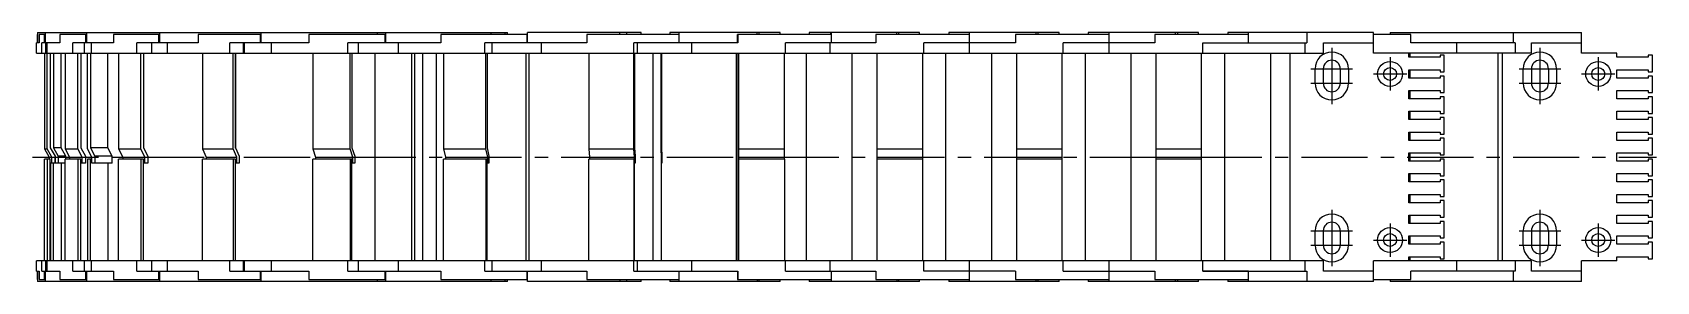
# Model space of a CAD drawing. Extents: x -197 to 1110, y -809 to 120.
# Drawn here: x -2 to 778, y 0 to 120 of the extents above; entities that cross this region are included whole.
import ezdxf

# ---------------------------------------------------------------- set-up
doc = ezdxf.new("R2010")
doc.units = 0
doc.linetypes.add('CENTER', pattern=[50.8, 31.75, -6.35, 6.35, -6.35])
doc.layers.get('0').update_dxf_attribs({"linetype": 'CONTINUOUS'})
doc.layers.add('CENTER', color=1, linetype='CONTINUOUS')

msp = doc.modelspace()

# ---------------------------------------------------------------- linework, layer by layer
at = {"color": 7, "linetype": 'CONTINUOUS'}
for p, q in [((0.4, 115), (0.4, 119)), ((0.45, 119), (0.4, 119)), ((0.45, 120), (0.45, 115)), ((0.45, 120), (226.13, 120)), ((1.24, 119), (1.24, 115)), ((4.29, 119), (1.24, 119)), ((3.79, 115), (3.79, 119)), ((4.29, 115), (4.29, 120)), ((11.1, 119), (11.1, 115)), ((24.03, 119), (11.1, 119)), ((23.55, 115), (23.55, 119)), ((24.03, 115), (24.03, 120)), ((36.95, 119), (36.95, 115)), ((59.13, 119), (36.95, 119)), ((58.69, 115), (58.69, 119)), ((59.13, 115), (59.13, 120)), ((77.53, 119), (77.53, 115)), ((107.84, 119), (77.53, 119)), ((107.47, 115), (107.47, 119)), ((107.84, 115), (107.84, 120)), ((167.73, 119), (130.79, 119)), ((130.79, 119), (130.79, 115)), ((163.73, 119), (163.73, 120)), ((167.44, 115), (167.44, 119)), ((167.73, 115), (167.73, 120)), ((194.09, 119), (194.09, 115)), ((235.82, 119), (194.09, 119)), ((218.3, 119), (218.3, 120)), ((225.12, 119), (225.12, 120)), ((226.13, 119), (226.13, 120)), ((235.62, 115), (235.62, 119)), ((280.13, 120), (235.82, 120)), ((290.44, 120), (235.82, 120)), ((235.82, 115), (235.82, 120)), ((308.7, 119), (264.27, 119)), ((264.27, 119), (264.27, 115)), ((280.13, 119), (280.13, 120)), ((283.44, 119), (283.44, 120)), ((290.44, 119), (290.44, 120)), ((346.15, 120), (304.15, 120)), ((304.15, 120), (304.15, 119)), ((308.61, 115), (308.61, 119)), ((308.7, 115), (308.7, 120)), ((357.14, 120), (324.15, 120)), ((336.61, 115), (336.61, 119)), ((381.77, 119), (336.61, 119)), ((336.78, 119), (336.78, 115)), ((346.15, 119), (346.15, 120)), ((347.14, 119), (347.14, 120)), ((357.14, 119), (357.14, 120)), ((424.14, 120), (371.14, 120)), ((371.14, 120), (371.14, 119)), ((381.33, 120), (381.33, 119)), ((381.76, 119), (381.76, 120)), ((381.77, 115), (381.77, 119)), ((403.14, 119), (403.14, 115)), ((448.14, 119), (403.14, 119)), ((413.14, 119), (413.14, 120)), ((414.14, 119), (414.14, 120)), ((424.14, 119), (424.14, 120)), ((491.14, 120), (438.14, 120)), ((438.14, 120), (438.14, 119)), ((448.14, 119), (448.14, 120)), ((448.14, 110), (448.14, 119)), ((515.14, 119), (470.14, 119)), ((470.14, 119), (470.14, 115)), ((480.14, 119), (480.14, 120)), ((481.14, 119), (481.14, 120)), ((491.14, 119), (491.14, 120)), ((505.14, 120), (505.14, 119)), ((558.14, 120), (505.14, 120)), ((515.14, 119), (515.14, 120)), ((515.14, 110), (515.14, 119)), ((537.14, 119), (537.14, 115)), ((582.14, 119), (537.14, 119)), ((547.14, 119), (547.14, 120)), ((548.14, 119), (548.14, 120)), ((558.14, 119), (558.14, 120)), ((642.14, 120), (572.14, 120)), ((572.14, 120), (572.14, 119)), ((582.14, 115), (582.14, 120)), ((610.16, 120), (610.16, 115)), ((642.14, 110), (642.14, 120)), ((660.14, 119), (642.14, 119)), ((650.14, 120), (742.14, 120)), ((650.14, 120), (650.14, 119)), ((660.14, 115), (660.14, 119)), ((709.26, 120), (709.26, 115)), ((742.14, 110), (742.14, 120)), ((0, 110), (0, 115)), ((1.24, 115), (0, 115)), ((0, 110), (618.14, 110)), ((2.55, 110), (2.55, 115)), ((11.1, 115), (2.55, 115)), ((3.77, 110), (3.77, 64)), ((4.24, 115), (4.24, 110)), ((5.01, 110), (5.01, 115)), ((5.01, 64), (5.01, 110)), ((6.51, 110), (6.51, 64.4)), ((6.61, 64.23), (6.61, 110)), ((8.09, 110), (8.09, 64.4)), ((11.75, 64.4), (11.75, 110)), ((13.64, 110), (13.64, 64)), ((17.46, 110), (17.46, 115)), ((36.95, 115), (17.46, 115)), ((19.73, 64), (19.73, 110)), ((21.17, 110), (21.17, 64.4)), ((22.78, 115), (22.78, 110)), ((24.44, 64), (24.44, 110)), ((25.82, 110), (25.82, 64.4)), ((26.32, 110), (26.32, 115)), ((34.21, 64.4), (34.21, 110)), ((39.38, 110), (39.38, 64)), ((48.06, 110), (48.06, 115)), ((77.53, 115), (48.06, 115)), ((50.01, 64), (50.01, 110)), ((51.33, 110), (51.33, 64.4)), ((55.15, 115), (55.15, 110)), ((62.89, 110), (62.89, 115)), ((79.73, 110), (79.73, 64)), ((130.79, 115), (92.83, 115)), ((92.83, 110), (92.83, 115)), ((94.36, 64), (94.36, 110)), ((95.48, 110), (95.48, 64.4)), ((95.52, 64.32), (95.52, 110)), ((99.23, 115), (99.23, 110)), ((99.73, 115), (99.73, 110)), ((112.87, 110), (112.87, 115)), ((132.65, 110), (132.65, 64)), ((194.09, 115), (149.52, 115)), ((149.52, 110), (149.52, 115)), ((150.57, 64), (150.57, 110)), ((151.44, 110), (151.44, 64.4)), ((154.5, 115), (154.5, 110)), ((162.66, 10), (162.66, 110)), ((173.79, 110), (173.79, 115)), ((180.25, 10), (180.25, 110)), ((181.58, 110), (181.58, 10)), ((185.38, 110), (185.38, 10)), ((191.86, 110), (191.86, 10)), ((195.52, 110), (195.52, 64)), ((215.32, 110), (215.32, 115)), ((264.27, 115), (215.32, 115)), ((215.82, 64), (215.82, 110)), ((216.4, 110), (216.4, 64.4)), ((218.62, 115), (218.62, 110)), ((235.15, 10), (235.15, 110)), ((236.4, 110), (236.4, 10)), ((242.59, 110), (242.59, 115)), ((265.19, 110), (265.19, 64)), ((286.87, 64), (286.87, 110)), ((336.78, 115), (286.93, 115)), ((286.93, 110), (286.93, 115)), ((287.12, 110), (287.12, 64.4)), ((288.4, 115), (288.4, 110)), ((295.98, 110), (295.98, 10)), ((300.02, 64), (300.02, 110)), ((300.16, 110), (300.16, 64.4)), ((314.77, 110), (314.77, 115)), ((314.78, 110), (314.78, 115)), ((336.07, 110), (336.07, 10)), ((336.22, 110), (336.22, 10)), ((337.2, 64.4), (337.2, 110)), ((337.23, 110), (337.23, 64)), ((359.22, 64), (359.22, 110)), ((403.14, 115), (359.77, 115)), ((359.77, 110), (359.77, 115)), ((369.64, 110), (369.64, 10)), ((381.14, 110), (381.14, 115)), ((391.64, 110), (391.64, 10)), ((403.64, 110), (403.64, 10)), ((425.64, 10), (425.64, 110)), ((470.14, 115), (426.14, 115)), ((426.14, 110), (426.14, 115)), ((436.64, 110), (436.64, 10)), ((458.64, 110), (458.64, 10)), ((470.64, 110), (470.64, 10)), ((492.64, 10), (492.64, 110)), ((493.14, 110), (493.14, 115)), ((537.14, 115), (493.14, 115)), ((503.64, 110), (503.64, 10)), ((525.64, 110), (525.64, 10)), ((537.64, 110), (537.64, 10)), ((559.64, 10), (559.64, 110)), ((560.14, 110), (560.14, 115)), ((560.14, 115), (610.16, 115)), ((570.64, 110), (570.64, 10)), ((592.64, 110), (592.64, 10)), ((602.14, 10), (602.14, 110)), ((609.26, 115), (609.26, 110)), ((618.14, 115), (642.14, 115)), ((618.14, 110), (618.14, 115)), ((718.14, 110), (642.14, 110)), ((659.14, 108), (659.14, 110)), ((659.64, 110), (659.64, 108)), ((710.16, 115), (660.14, 115)), ((682.14, 110), (682.14, 115)), ((702.14, 10), (702.14, 110)), ((704.06, 110), (704.06, 10)), ((710.16, 115), (710.16, 110)), ((718.14, 115), (742.14, 115)), ((718.14, 110), (718.14, 115)), ((759.14, 110), (742.14, 110)), ((759.14, 108), (759.14, 110)), ((614.14, 95.5), (614.14, 102.5)), ((618.04, 102.5), (618.04, 95.5)), ((626.24, 102.5), (626.24, 95.5)), ((630.14, 102.5), (630.14, 95.5)), ((674.14, 108), (659.14, 108)), ((659.14, 102), (674.14, 102)), ((659.14, 98), (659.14, 102)), ((659.64, 102), (659.64, 98)), ((676.14, 109), (674.14, 109)), ((674.14, 109), (674.14, 108)), ((674.14, 102), (674.14, 101)), ((676.14, 101), (676.14, 109)), ((714.14, 95.5), (714.14, 102.5)), ((718.04, 102.5), (718.04, 95.5)), ((726.24, 102.5), (726.24, 95.5)), ((730.14, 102.5), (730.14, 95.5)), ((774.14, 108), (759.14, 108)), ((759.14, 102), (774.14, 102)), ((759.14, 98), (759.14, 102)), ((776.14, 109), (774.14, 109)), ((774.14, 109), (774.14, 108)), ((774.14, 102), (774.14, 101)), ((776.14, 101), (776.14, 109)), ((674.14, 98), (659.14, 98)), ((674.14, 101), (676.14, 101)), ((676.14, 99), (674.14, 99)), ((674.14, 99), (674.14, 98)), ((676.14, 91), (676.14, 99)), ((774.14, 98), (759.14, 98)), ((774.14, 101), (776.14, 101)), ((776.14, 99), (774.14, 99)), ((774.14, 99), (774.14, 98)), ((776.14, 91), (776.14, 99)), ((659.14, 88), (659.14, 92)), ((659.14, 92), (674.14, 92)), ((674.14, 88), (659.14, 88)), ((659.64, 92), (659.64, 88)), ((674.14, 92), (674.14, 91)), ((674.14, 91), (676.14, 91)), ((674.14, 89), (674.14, 88)), ((676.14, 89), (674.14, 89)), ((676.14, 81), (676.14, 89)), ((759.14, 88), (759.14, 92)), ((759.14, 92), (774.14, 92)), ((774.14, 88), (759.14, 88)), ((774.14, 92), (774.14, 91)), ((774.14, 91), (776.14, 91)), ((774.14, 89), (774.14, 88)), ((776.14, 89), (774.14, 89)), ((776.14, 81), (776.14, 89)), ((659.14, 78), (659.14, 82)), ((659.14, 82), (674.14, 82)), ((659.64, 82), (659.64, 78)), ((674.14, 82), (674.14, 81)), ((674.14, 81), (676.14, 81)), ((674.14, 79), (674.14, 78)), ((676.14, 79), (674.14, 79)), ((676.14, 71), (676.14, 79)), ((759.14, 78), (759.14, 82)), ((759.14, 82), (774.14, 82)), ((774.14, 82), (774.14, 81)), ((774.14, 81), (776.14, 81)), ((774.14, 79), (774.14, 78)), ((776.14, 79), (774.14, 79)), ((776.14, 71), (776.14, 79)), ((674.14, 78), (659.14, 78)), ((659.14, 68), (659.14, 72)), ((659.14, 72), (674.14, 72)), ((659.64, 72), (659.64, 68)), ((674.14, 72), (674.14, 71)), ((674.14, 71), (676.14, 71)), ((774.14, 78), (759.14, 78)), ((759.14, 68), (759.14, 72)), ((759.14, 72), (774.14, 72)), ((774.14, 72), (774.14, 71)), ((774.14, 71), (776.14, 71)), ((3.77, 64), (6.07, 60)), ((3.77, 64), (5.01, 64)), ((7.32, 60), (5.01, 64)), ((6.51, 64.4), (8.82, 60.4)), ((8.09, 64.4), (10.37, 60.4)), ((11.75, 64.4), (8.09, 64.4)), ((14.03, 60.4), (11.75, 64.4)), ((13.64, 64), (15.86, 60)), ((13.64, 64), (19.73, 64)), ((21.94, 60), (19.73, 64)), ((21.17, 64.4), (23.39, 60.4)), ((26.57, 60), (24.44, 64)), ((25.82, 64.4), (27.96, 60.4)), ((34.21, 64.4), (25.82, 64.4)), ((36.34, 60.4), (34.21, 64.4)), ((39.38, 64), (41.41, 60)), ((39.38, 64), (50.01, 64)), ((52.03, 60), (50.01, 64)), ((51.33, 64.4), (53.35, 60.4)), ((79.73, 64), (81.45, 60)), ((79.73, 64), (94.36, 64)), ((96.09, 60), (94.36, 64)), ((95.48, 64.4), (97.21, 60.4)), ((132.65, 64), (133.99, 60)), ((132.65, 64), (150.57, 64)), ((151.91, 60), (150.57, 64)), ((151.44, 64.4), (152.78, 60.4)), ((195.52, 64), (196.4, 60)), ((195.52, 64), (215.82, 64)), ((216.71, 60), (215.82, 64)), ((216.4, 64.4), (217.29, 60.4)), ((265.19, 64), (265.58, 60)), ((265.19, 64), (286.87, 64)), ((287.26, 60), (286.87, 64)), ((287.12, 64.4), (287.52, 60.4)), ((300.24, 60), (300.02, 64)), ((300.16, 64.4), (300.38, 60.4)), ((337.15, 60.4), (337.2, 64.4)), ((337.23, 64), (337.18, 60)), ((337.23, 64), (359.22, 64)), ((359.18, 60), (359.22, 64)), ((403.64, 64), (425.64, 64)), ((470.64, 64), (492.64, 64)), ((537.64, 64), (559.64, 64)), ((674.14, 68), (659.14, 68)), ((676.14, 69), (674.14, 69)), ((674.14, 69), (674.14, 68)), ((676.14, 61), (676.14, 69)), ((774.14, 68), (759.14, 68)), ((776.14, 69), (774.14, 69)), ((774.14, 69), (774.14, 68)), ((776.14, 61), (776.14, 69)), ((3.77, 10), (3.77, 59)), ((6.51, 59), (3.77, 59)), ((5.01, 59), (5.01, 10)), ((6.07, 60), (6.07, 59)), ((6.07, 60), (7.32, 60)), ((6.51, 10), (6.51, 59)), ((8.82, 57), (6.51, 57)), ((6.61, 57), (6.61, 10)), ((7.32, 57), (7.32, 60)), ((8.09, 10), (8.09, 57)), ((8.82, 60.4), (8.82, 57)), ((8.89, 60), (8.82, 60.12)), ((8.82, 59), (8.89, 59)), ((8.89, 57), (8.89, 60)), ((13.64, 57), (8.89, 57)), ((10.37, 60.4), (10.37, 57)), ((14.03, 60.4), (10.37, 60.4)), ((11.75, 57), (11.75, 10)), ((13.64, 10), (13.64, 59)), ((21.17, 59), (13.64, 59)), ((14.03, 59), (14.03, 60.4)), ((15.86, 60), (21.94, 60)), ((15.86, 60), (15.86, 59)), ((19.73, 59), (19.73, 10)), ((21.17, 10), (21.17, 59)), ((23.39, 57), (21.17, 57)), ((21.94, 57), (21.94, 60)), ((23.39, 60.4), (23.39, 57)), ((24.44, 59), (24.44, 10)), ((26.57, 59), (24.44, 59)), ((25.82, 10), (25.82, 59)), ((26.57, 57), (26.57, 60)), ((36.34, 57), (26.57, 57)), ((27.96, 60.4), (27.96, 57)), ((36.34, 60.4), (27.96, 60.4)), ((34.21, 57), (34.21, 10)), ((36.34, 57), (36.34, 60.4)), ((39.38, 10), (39.38, 59)), ((51.33, 59), (39.38, 59)), ((41.41, 60), (52.03, 60)), ((41.41, 60), (41.41, 59)), ((50.01, 59), (50.01, 10)), ((51.33, 10), (51.33, 59)), ((53.35, 57), (51.33, 57)), ((52.03, 57), (52.03, 60)), ((53.35, 60.4), (53.35, 57)), ((79.73, 10), (79.73, 59)), ((95.48, 59), (79.73, 59)), ((81.45, 60), (96.09, 60)), ((81.45, 60), (81.45, 59)), ((94.36, 59), (94.36, 10)), ((95.48, 10), (95.48, 59)), ((97.21, 57), (95.48, 57)), ((95.52, 10), (95.52, 57)), ((96.09, 57), (96.09, 60)), ((97.21, 60.4), (97.21, 57)), ((151.44, 59), (132.65, 59)), ((132.65, 10), (132.65, 59)), ((133.99, 60), (151.91, 60)), ((133.99, 60), (133.99, 59)), ((150.57, 59), (150.57, 10)), ((151.44, 10), (151.44, 59)), ((152.78, 57), (151.44, 57)), ((151.91, 57), (151.91, 60)), ((152.78, 60.4), (152.78, 57)), ((195.52, 10), (195.52, 59)), ((216.4, 59), (195.52, 59)), ((196.4, 60), (216.71, 60)), ((196.4, 60), (196.4, 59)), ((215.82, 59), (215.82, 10)), ((216.4, 10), (216.4, 59)), ((217.29, 57), (216.4, 57)), ((216.71, 57), (216.71, 60)), ((217.29, 60.4), (217.29, 57)), ((265.19, 10), (265.19, 59)), ((286.87, 59), (265.19, 59)), ((265.58, 60), (287.26, 60)), ((265.58, 60), (265.58, 59)), ((286.87, 59), (286.87, 10)), ((287.12, 59), (286.87, 59)), ((287.12, 10), (287.12, 59)), ((287.52, 57), (287.12, 57)), ((287.26, 57), (287.26, 60)), ((287.52, 60.4), (287.52, 57)), ((300.02, 59), (300.02, 10)), ((300.24, 59), (300.02, 59)), ((300.16, 10), (300.16, 59)), ((300.24, 57), (300.24, 60)), ((300.38, 57), (300.24, 57)), ((300.38, 60.4), (300.38, 57)), ((337.15, 57), (337.15, 60.4)), ((337.2, 57), (337.15, 57)), ((337.18, 60), (359.18, 60)), ((337.18, 60), (337.18, 57)), ((337.2, 59), (337.2, 10)), ((359.22, 59), (337.2, 59)), ((337.23, 10), (337.23, 59)), ((359.18, 59), (359.18, 60)), ((359.22, 59), (359.22, 10)), ((403.64, 60), (425.64, 60)), ((425.64, 59), (403.64, 59)), ((470.64, 60), (492.64, 60)), ((492.64, 59), (470.64, 59)), ((537.64, 60), (559.64, 60)), ((559.64, 59), (537.64, 59)), ((659.14, 58), (659.14, 62)), ((659.14, 62), (674.14, 62)), ((674.14, 58), (659.14, 58)), ((659.64, 62), (659.64, 58)), ((674.14, 62), (674.14, 61)), ((674.14, 61), (676.14, 61)), ((676.14, 59), (674.14, 59)), ((674.14, 59), (674.14, 58)), ((676.14, 51), (676.14, 59)), ((759.14, 58), (759.14, 62)), ((759.14, 62), (774.14, 62)), ((774.14, 58), (759.14, 58)), ((774.14, 62), (774.14, 61)), ((774.14, 61), (776.14, 61)), ((776.14, 59), (774.14, 59)), ((774.14, 59), (774.14, 58)), ((776.14, 51), (776.14, 59)), ((659.14, 48), (659.14, 52)), ((659.14, 52), (674.14, 52)), ((674.14, 48), (659.14, 48)), ((659.64, 52), (659.64, 48)), ((674.14, 52), (674.14, 51)), ((674.14, 51), (676.14, 51)), ((676.14, 49), (674.14, 49)), ((674.14, 49), (674.14, 48)), ((676.14, 41), (676.14, 49)), ((759.14, 48), (759.14, 52)), ((759.14, 52), (774.14, 52)), ((774.14, 48), (759.14, 48)), ((774.14, 52), (774.14, 51)), ((774.14, 51), (776.14, 51)), ((774.14, 49), (774.14, 48)), ((776.14, 49), (774.14, 49)), ((776.14, 41), (776.14, 49)), ((659.14, 38), (659.14, 42)), ((659.14, 42), (674.14, 42)), ((659.64, 42), (659.64, 38)), ((674.14, 42), (674.14, 41)), ((674.14, 41), (676.14, 41)), ((759.14, 38), (759.14, 42)), ((759.14, 42), (774.14, 42)), ((774.14, 42), (774.14, 41)), ((774.14, 41), (776.14, 41)), ((674.14, 38), (659.14, 38)), ((659.14, 28), (659.14, 32)), ((659.14, 32), (674.14, 32)), ((659.64, 32), (659.64, 28)), ((676.14, 39), (674.14, 39)), ((674.14, 39), (674.14, 38)), ((674.14, 32), (674.14, 31)), ((676.14, 31), (676.14, 39)), ((774.14, 38), (759.14, 38)), ((759.14, 28), (759.14, 32)), ((759.14, 32), (774.14, 32)), ((774.14, 39), (774.14, 38)), ((776.14, 39), (774.14, 39)), ((774.14, 32), (774.14, 31)), ((776.14, 31), (776.14, 39)), ((614.14, 17.5), (614.14, 24.5)), ((618.04, 24.5), (618.04, 17.5)), ((626.24, 24.5), (626.24, 17.5)), ((630.14, 24.5), (630.14, 17.5)), ((674.14, 28), (659.14, 28)), ((674.14, 31), (676.14, 31)), ((676.14, 29), (674.14, 29)), ((674.14, 29), (674.14, 28)), ((676.14, 21), (676.14, 29)), ((714.14, 17.5), (714.14, 24.5)), ((718.04, 24.5), (718.04, 17.5)), ((726.24, 24.5), (726.24, 17.5)), ((730.14, 24.5), (730.14, 17.5)), ((774.14, 28), (759.14, 28)), ((774.14, 31), (776.14, 31)), ((776.14, 29), (774.14, 29)), ((774.14, 29), (774.14, 28)), ((776.14, 21), (776.14, 29)), ((659.14, 22), (674.14, 22)), ((659.14, 18), (659.14, 22)), ((674.14, 18), (659.14, 18)), ((659.64, 22), (659.64, 18)), ((674.14, 22), (674.14, 21)), ((674.14, 21), (676.14, 21)), ((676.14, 19), (674.14, 19)), ((674.14, 19), (674.14, 18)), ((676.14, 11), (676.14, 19)), ((759.14, 22), (774.14, 22)), ((759.14, 18), (759.14, 22)), ((774.14, 18), (759.14, 18)), ((774.14, 22), (774.14, 21)), ((774.14, 21), (776.14, 21)), ((776.14, 19), (774.14, 19)), ((774.14, 19), (774.14, 18)), ((776.14, 11), (776.14, 19)), ((0, 5), (0, 10)), ((618.14, 10), (0, 10)), ((2.55, 5), (2.55, 10)), ((4.24, 10), (4.24, 5)), ((5.01, 5), (5.01, 10)), ((17.46, 5), (17.46, 10)), ((22.78, 10), (22.78, 5)), ((26.32, 5), (26.32, 10)), ((48.06, 5), (48.06, 10)), ((55.15, 10), (55.15, 5)), ((62.89, 5), (62.89, 10)), ((92.83, 5), (92.83, 10)), ((99.23, 10), (99.23, 5)), ((99.73, 10), (99.73, 5)), ((112.87, 5), (112.87, 10)), ((149.52, 5), (149.52, 10)), ((154.5, 10), (154.5, 5)), ((173.79, 5), (173.79, 10)), ((215.32, 5), (215.32, 10)), ((218.62, 10), (218.62, 5)), ((242.59, 5), (242.59, 10)), ((286.93, 5), (286.93, 10)), ((288.4, 10), (288.4, 5)), ((314.77, 5), (314.77, 10)), ((314.78, 5), (314.78, 10)), ((359.77, 5), (359.77, 10)), ((381.14, 5), (381.14, 10)), ((426.14, 5), (426.14, 10)), ((448.14, 0), (448.14, 10)), ((493.14, 5), (493.14, 10)), ((515.14, 0), (515.14, 10)), ((560.14, 5), (560.14, 10)), ((609.26, 10), (609.26, 5)), ((618.14, 5), (618.14, 10)), ((642.14, 0), (642.14, 10)), ((718.14, 10), (642.14, 10)), ((659.14, 10), (642.14, 10)), ((659.14, 12), (674.14, 12)), ((659.14, 10), (659.14, 12)), ((659.64, 12), (659.64, 10)), ((674.14, 12), (674.14, 11)), ((674.14, 11), (676.14, 11)), ((682.14, 5), (682.14, 10)), ((710.16, 10), (710.16, 5)), ((718.14, 5), (718.14, 10)), ((759.14, 10), (742.14, 10)), ((742.14, 0), (742.14, 10)), ((759.14, 12), (774.14, 12)), ((759.14, 10), (759.14, 12)), ((774.14, 12), (774.14, 11)), ((774.14, 11), (776.14, 11)), ((0, 5), (1.24, 5)), ((0.4, 1), (0.4, 5)), ((0.4, 1), (0.45, 1)), ((0.45, 5), (0.45, 0)), ((226.13, 0), (0.45, 0)), ((1.24, 5), (1.24, 1)), ((1.24, 1), (4.29, 1)), ((2.55, 5), (11.1, 5)), ((3.79, 1), (3.79, 5)), ((4.29, 1), (4.29, 5)), ((4.29, 0), (4.29, 1)), ((11.1, 5), (11.1, 1)), ((11.1, 1), (24.03, 1)), ((17.46, 5), (36.95, 5)), ((23.55, 1), (23.55, 5)), ((24.03, 0), (24.03, 5)), ((36.95, 5), (36.95, 1)), ((36.95, 1), (59.13, 1)), ((48.06, 5), (77.53, 5)), ((58.69, 1), (58.69, 5)), ((59.13, 0), (59.13, 5)), ((77.53, 5), (77.53, 1)), ((77.53, 1), (107.84, 1)), ((92.83, 5), (130.79, 5)), ((107.47, 1), (107.47, 5)), ((107.84, 0), (107.84, 5)), ((130.79, 5), (130.79, 1)), ((130.79, 1), (167.73, 1)), ((149.52, 5), (194.09, 5)), ((163.73, 0), (163.73, 1)), ((167.44, 1), (167.44, 5)), ((167.73, 0), (167.73, 5)), ((194.09, 5), (194.09, 1)), ((194.09, 1), (235.82, 1)), ((215.32, 5), (264.27, 5)), ((218.3, 0), (218.3, 1)), ((225.12, 0), (225.12, 1)), ((226.13, 0), (226.13, 1)), ((235.62, 1), (235.62, 5)), ((235.82, 0), (235.82, 5)), ((290.44, 0), (235.82, 0)), ((264.27, 5), (264.27, 1)), ((264.27, 1), (308.7, 1)), ((280.13, 1), (280.13, 0)), ((283.44, 0), (283.44, 1)), ((286.93, 5), (336.78, 5)), ((290.44, 0), (290.44, 1)), ((304.15, 1), (304.15, 0)), ((304.15, 0), (304.15, 0)), ((357.14, 0), (304.15, 0)), ((308.61, 1), (308.61, 5)), ((308.7, 1), (308.7, 5)), ((308.7, 0), (308.7, 1)), ((336.61, 5), (336.61, 1)), ((336.61, 1), (381.77, 1)), ((336.78, 5), (336.78, 1)), ((346.15, 1), (346.15, 0)), ((347.14, 0), (347.14, 1)), ((357.14, 0), (357.14, 1)), ((359.77, 5), (403.14, 5)), ((371.14, 1), (371.14, 0)), ((424.14, 0), (371.14, 0)), ((381.76, 0), (381.76, 1)), ((381.77, 1), (381.77, 5)), ((403.14, 5), (403.14, 1)), ((403.14, 1), (448.14, 1)), ((413.14, 1), (413.14, 0)), ((414.14, 0), (414.14, 1)), ((424.14, 0), (424.14, 1)), ((470.14, 5), (426.14, 5)), ((438.14, 1), (438.14, 0)), ((491.14, 0), (438.14, 0)), ((470.14, 5), (470.14, 1)), ((470.14, 1), (515.14, 1)), ((480.14, 0), (480.14, 1)), ((481.14, 0), (481.14, 1)), ((491.14, 0), (491.14, 1)), ((493.14, 5), (537.14, 5)), ((505.14, 1), (505.14, 0)), ((558.14, 0), (505.14, 0)), ((537.14, 5), (537.14, 1)), ((537.14, 1), (582.14, 1)), ((547.14, 0), (547.14, 1)), ((548.14, 0), (548.14, 1)), ((558.14, 0), (558.14, 1)), ((560.14, 5), (610.16, 5)), ((582.14, 5), (560.14, 5)), ((572.14, 1), (572.14, 0)), ((642.14, 0), (572.14, 0)), ((582.14, 0), (582.14, 5)), ((610.16, 5), (610.16, 0)), ((642.14, 5), (618.14, 5)), ((642.14, 1), (660.14, 1)), ((650.14, 1), (650.14, 0)), ((742.14, 0), (650.14, 0)), ((660.14, 1), (660.14, 5)), ((709.26, 5), (660.14, 5)), ((709.26, 5), (709.26, 0)), ((710.16, 5), (709.26, 5)), ((742.14, 5), (718.14, 5))]:
    msp.add_line(p, q, dxfattribs=at)
for centre, radius in [((650.14, 100), 6), ((650.14, 100), 3.1), ((750.14, 100), 6), ((750.14, 100), 3.1), ((650.14, 20), 6), ((750.14, 20), 6), ((650.14, 20), 3.1), ((750.14, 20), 3.1)]:
    msp.add_circle(centre, radius, dxfattribs=at)
for centre, radius, start, end in [((622.14, 102.5), 8, 0, 180), ((722.14, 102.5), 8, 0, 180), ((622.14, 102.5), 4.1, 0, 180), ((722.14, 102.5), 4.1, 0, 180), ((622.14, 95.5), 8, 180, 0), ((622.14, 95.5), 4.1, 180, 0), ((722.14, 95.5), 8, 180, 0), ((722.14, 95.5), 4.1, 180, 0), ((622.14, 24.5), 8, 0, 180), ((722.14, 24.5), 8, 0, 180), ((622.14, 24.5), 4.1, 0, 180), ((722.14, 24.5), 4.1, 0, 180), ((622.14, 17.5), 8, 180, 0), ((622.14, 17.5), 4.1, 180, 0), ((722.14, 17.5), 8, 180, 0), ((722.14, 17.5), 4.1, 180, 0)]:
    msp.add_arc(centre, radius, start, end, dxfattribs=at)
at = {"layer": 'CENTER', "color": 1, "linetype": 'CENTER'}
for p, q in [((622.14, 112.5), (622.14, 85.5)), ((722.14, 112.5), (722.14, 85.5)), ((612.14, 102.5), (632.14, 102.5)), ((650.14, 108), (650.14, 92)), ((712.14, 102.5), (732.14, 102.5)), ((750.14, 108), (750.14, 92)), ((612.14, 95.5), (632.14, 95.5)), ((642.14, 100), (658.14, 100)), ((712.14, 95.5), (732.14, 95.5)), ((742.14, 100), (758.14, 100)), ((-2, 60), (778.14, 60)), ((622.14, 34.5), (622.14, 7.5)), ((722.14, 34.5), (722.14, 7.5)), ((612.14, 24.5), (632.14, 24.5)), ((650.14, 28), (650.14, 12)), ((712.14, 24.5), (732.14, 24.5)), ((750.14, 28), (750.14, 12)), ((612.14, 17.5), (632.14, 17.5)), ((642.14, 20), (658.14, 20)), ((712.14, 17.5), (732.14, 17.5)), ((742.14, 20), (758.14, 20))]:
    msp.add_line(p, q, dxfattribs=at)

doc.saveas('drawing.dxf')
